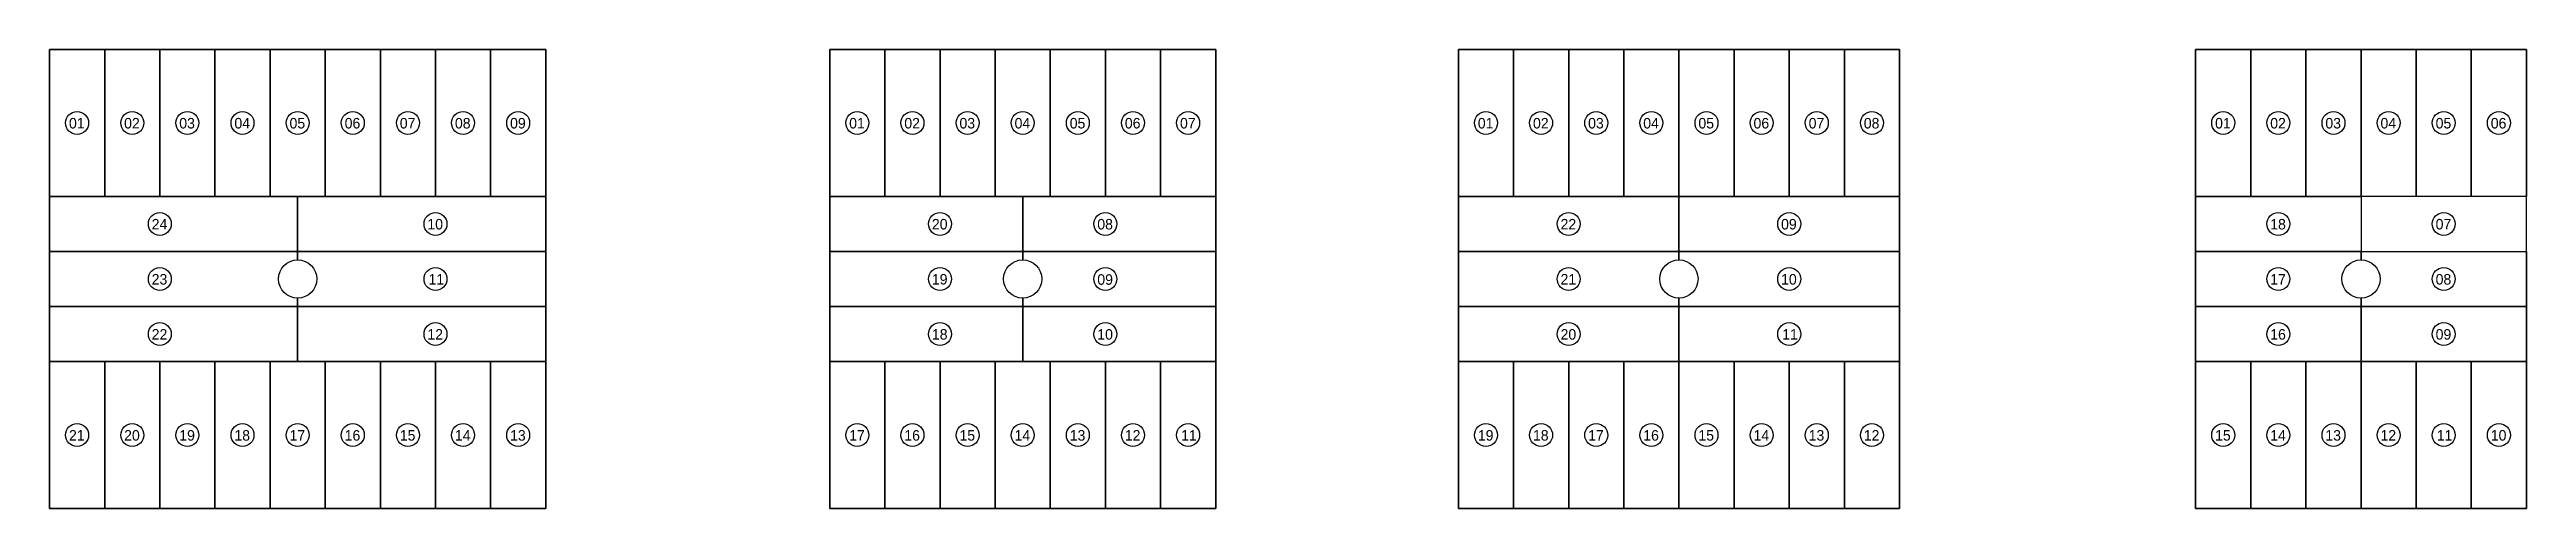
# Model space of a CAD drawing. Extents: x 1147957 to 1163904, y 18967063 to 18979615.
# Drawn here: x 1153835 to 1154509, y 18973466 to 18973591 of the extents above; entities that cross this region are included whole.
import ezdxf
from ezdxf.enums import TextEntityAlignment as Align

# ---------------------------------------------------------------- set-up
doc = ezdxf.new("R2010")
doc.units = 0
doc.header["$MEASUREMENT"] = 0
doc.layers.get('0').update_dxf_attribs({"linetype": 'CONTINUOUS'})
doc.styles.add('STYLE-CHAR_FAST_FONT_I_0', font='CHAR_FAST_FONT.shx', dxfattribs={"oblique": 15})

msp = doc.modelspace()

# ---------------------------------------------------------------- texts
at = {"style": 'STYLE-CHAR_FAST_FONT_I_0'}
for s, p in [('01', (1153840.013, 18973568.952)), ('02', (1153855.013, 18973568.952)), ('03', (1153870.013, 18973568.952)), ('04', (1153885.013, 18973568.952)), ('05', (1153900.013, 18973568.952)), ('06', (1153915.013, 18973568.952)), ('07', (1153930.013, 18973568.952)), ('08', (1153945.013, 18973568.952)), ('09', (1153960.013, 18973568.952)), ('01', (1154052.269, 18973568.952)), ('02', (1154067.269, 18973568.952)), ('03', (1154082.269, 18973568.952)), ('04', (1154097.269, 18973568.952)), ('05', (1154112.269, 18973568.952)), ('06', (1154127.269, 18973568.952)), ('07', (1154142.269, 18973568.952)), ('01', (1154223.3, 18973568.952)), ('02', (1154238.3, 18973568.952)), ('03', (1154253.3, 18973568.952)), ('04', (1154268.3, 18973568.952)), ('05', (1154283.3, 18973568.952)), ('06', (1154298.3, 18973568.952)), ('07', (1154313.3, 18973568.952)), ('08', (1154328.3, 18973568.952)), ('01', (1154423.873, 18973568.952)), ('02', (1154438.873, 18973568.952)), ('03', (1154453.873, 18973568.952)), ('04', (1154468.873, 18973568.952)), ('05', (1154483.873, 18973568.952)), ('06', (1154498.873, 18973568.952)), ('24', (1153862.513, 18973541.452)), ('10', (1153937.513, 18973541.452)), ('20', (1154074.769, 18973541.452)), ('08', (1154119.769, 18973541.452)), ('22', (1154245.8, 18973541.452)), ('09', (1154305.8, 18973541.452)), ('18', (1154438.873, 18973541.452)), ('07', (1154483.873, 18973541.452)), ('23', (1153862.513, 18973526.452)), ('11', (1153937.821, 18973526.452)), ('19', (1154074.769, 18973526.452)), ('09', (1154119.769, 18973526.391)), ('21', (1154245.8, 18973526.452)), ('10', (1154305.8, 18973526.452)), ('17', (1154438.873, 18973526.452)), ('08', (1154483.873, 18973526.452)), ('22', (1153862.513, 18973511.452)), ('12', (1153937.513, 18973511.452)), ('18', (1154074.769, 18973511.452)), ('10', (1154119.769, 18973511.452)), ('20', (1154245.8, 18973511.452)), ('11', (1154306.108, 18973511.452)), ('16', (1154438.873, 18973511.452)), ('09', (1154483.873, 18973511.452)), ('21', (1153840.013, 18973483.952)), ('20', (1153855.013, 18973483.952)), ('19', (1153870.013, 18973483.952)), ('18', (1153885.013, 18973483.952)), ('17', (1153900.013, 18973483.952)), ('16', (1153915.013, 18973483.952)), ('15', (1153930.013, 18973483.952)), ('14', (1153945.013, 18973483.952)), ('13', (1153960.013, 18973483.952)), ('17', (1154052.269, 18973483.952)), ('16', (1154067.269, 18973483.952)), ('15', (1154082.269, 18973483.952)), ('14', (1154097.269, 18973483.952)), ('13', (1154112.269, 18973483.952)), ('12', (1154127.269, 18973483.952)), ('11', (1154142.577, 18973483.952)), ('19', (1154223.3, 18973483.952)), ('18', (1154238.3, 18973483.952)), ('17', (1154253.3, 18973483.952)), ('16', (1154268.3, 18973483.952)), ('15', (1154283.3, 18973483.952)), ('14', (1154298.3, 18973483.952)), ('13', (1154313.3, 18973483.952)), ('12', (1154328.3, 18973483.952)), ('15', (1154423.873, 18973483.952)), ('14', (1154438.873, 18973483.952)), ('13', (1154453.873, 18973483.952)), ('12', (1154468.873, 18973483.952)), ('11', (1154484.181, 18973483.952)), ('10', (1154498.873, 18973483.952))]:
    msp.add_text(s, height=2.862, dxfattribs=at).set_placement(p, align=Align.BOTTOM_LEFT)

# ---------------------------------------------------------------- linework, layer by layer
for points in [[(1153834.723, 18973591.321), (1153969.723, 18973591.321), (1153969.723, 18973466.321), (1153834.723, 18973466.321)], [(1153834.723, 18973551.321), (1153849.723, 18973551.321), (1153849.723, 18973591.321), (1153834.723, 18973591.321)], [(1153849.723, 18973551.321), (1153864.723, 18973551.321), (1153864.723, 18973591.321), (1153849.723, 18973591.321)], [(1153864.723, 18973551.321), (1153879.723, 18973551.321), (1153879.723, 18973591.321), (1153864.723, 18973591.321)], [(1153879.723, 18973551.321), (1153894.723, 18973551.321), (1153894.723, 18973591.321), (1153879.723, 18973591.321)], [(1153894.723, 18973551.321), (1153909.723, 18973551.321), (1153909.723, 18973591.321), (1153894.723, 18973591.321)], [(1153909.723, 18973551.321), (1153924.723, 18973551.321), (1153924.723, 18973591.321), (1153909.723, 18973591.321)], [(1153924.723, 18973551.321), (1153939.723, 18973551.321), (1153939.723, 18973591.321), (1153924.723, 18973591.321)], [(1153939.723, 18973551.321), (1153954.723, 18973551.321), (1153954.723, 18973591.321), (1153939.723, 18973591.321)], [(1153954.723, 18973551.321), (1153969.723, 18973551.321), (1153969.723, 18973591.321), (1153954.723, 18973591.321)], [(1154046.979, 18973591.321), (1154151.979, 18973591.321), (1154151.979, 18973466.321), (1154046.979, 18973466.321)], [(1154046.979, 18973551.321), (1154061.979, 18973551.321), (1154061.979, 18973591.321), (1154046.979, 18973591.321)], [(1154061.979, 18973551.321), (1154076.979, 18973551.321), (1154076.979, 18973591.321), (1154061.979, 18973591.321)], [(1154076.979, 18973551.321), (1154091.979, 18973551.321), (1154091.979, 18973591.321), (1154076.979, 18973591.321)], [(1154091.979, 18973551.321), (1154106.979, 18973551.321), (1154106.979, 18973591.321), (1154091.979, 18973591.321)], [(1154106.979, 18973551.321), (1154121.979, 18973551.321), (1154121.979, 18973591.321), (1154106.979, 18973591.321)], [(1154121.979, 18973551.321), (1154136.979, 18973551.321), (1154136.979, 18973591.321), (1154121.979, 18973591.321)], [(1154136.979, 18973551.321), (1154151.979, 18973551.321), (1154151.979, 18973591.321), (1154136.979, 18973591.321)], [(1154151.979, 18973551.321), (1154151.979, 18973551.321), (1154151.979, 18973591.321), (1154151.979, 18973591.321)], [(1154218.01, 18973591.321), (1154338.01, 18973591.321), (1154338.01, 18973466.321), (1154218.01, 18973466.321)], [(1154218.01, 18973551.321), (1154233.01, 18973551.321), (1154233.01, 18973591.321), (1154218.01, 18973591.321)], [(1154233.01, 18973551.321), (1154248.01, 18973551.321), (1154248.01, 18973591.321), (1154233.01, 18973591.321)], [(1154248.01, 18973551.321), (1154263.01, 18973551.321), (1154263.01, 18973591.321), (1154248.01, 18973591.321)], [(1154263.01, 18973551.321), (1154278.01, 18973551.321), (1154278.01, 18973591.321), (1154263.01, 18973591.321)], [(1154278.01, 18973551.321), (1154293.01, 18973551.321), (1154293.01, 18973591.321), (1154278.01, 18973591.321)], [(1154293.01, 18973551.321), (1154308.01, 18973551.321), (1154308.01, 18973591.321), (1154293.01, 18973591.321)], [(1154308.01, 18973551.321), (1154323.01, 18973551.321), (1154323.01, 18973591.321), (1154308.01, 18973591.321)], [(1154323.01, 18973551.321), (1154338.01, 18973551.321), (1154338.01, 18973591.321), (1154323.01, 18973591.321)], [(1154433.583, 18973551.321), (1154418.583, 18973551.321), (1154418.583, 18973591.321), (1154433.583, 18973591.321)], [(1154448.583, 18973551.321), (1154433.583, 18973551.321), (1154433.583, 18973591.321), (1154448.583, 18973591.321)], [(1154463.583, 18973551.321), (1154448.583, 18973551.321), (1154448.583, 18973591.321), (1154463.583, 18973591.321)], [(1154478.583, 18973551.321), (1154463.583, 18973551.321), (1154463.583, 18973591.321), (1154478.583, 18973591.321)], [(1154493.583, 18973551.321), (1154478.583, 18973551.321), (1154478.583, 18973591.321), (1154493.583, 18973591.321)], [(1154508.583, 18973551.321), (1154493.583, 18973551.321), (1154493.583, 18973591.321), (1154508.583, 18973591.321)], [(1153902.223, 18973536.321), (1153902.223, 18973551.321), (1153834.723, 18973551.321), (1153834.723, 18973536.321)], [(1153969.723, 18973536.321), (1153969.723, 18973551.321), (1153902.223, 18973551.321), (1153902.223, 18973536.321)], [(1154099.479, 18973536.321), (1154099.479, 18973551.321), (1154046.979, 18973551.321), (1154046.979, 18973536.321)], [(1154151.979, 18973536.321), (1154151.979, 18973551.321), (1154099.479, 18973551.321), (1154099.479, 18973536.321)], [(1154278.01, 18973536.321), (1154278.01, 18973551.321), (1154218.01, 18973551.321), (1154218.01, 18973536.321)], [(1154338.01, 18973536.321), (1154338.01, 18973551.321), (1154278.01, 18973551.321), (1154278.01, 18973536.321)], [(1154418.583, 18973536.321), (1154418.583, 18973551.321), (1154463.583, 18973551.321), (1154463.583, 18973536.321)], [(1153902.223, 18973506.321), (1153902.223, 18973521.321), (1153834.723, 18973521.321), (1153834.723, 18973506.321)], [(1153969.723, 18973506.321), (1153969.723, 18973521.321), (1153902.223, 18973521.321), (1153902.223, 18973506.321)], [(1154099.479, 18973506.321), (1154099.479, 18973521.321), (1154046.979, 18973521.321), (1154046.979, 18973506.321)], [(1154151.979, 18973506.321), (1154151.979, 18973521.321), (1154099.479, 18973521.321), (1154099.479, 18973506.321)], [(1154278.01, 18973506.321), (1154278.01, 18973521.321), (1154218.01, 18973521.321), (1154218.01, 18973506.321)], [(1154338.01, 18973506.321), (1154338.01, 18973521.321), (1154278.01, 18973521.321), (1154278.01, 18973506.321)], [(1154418.583, 18973506.321), (1154418.583, 18973521.321), (1154463.583, 18973521.321), (1154463.583, 18973506.321)], [(1154463.583, 18973506.321), (1154463.583, 18973521.321), (1154508.583, 18973521.321), (1154508.583, 18973506.321)], [(1153834.723, 18973466.321), (1153849.723, 18973466.321), (1153849.723, 18973506.321), (1153834.723, 18973506.321)], [(1153849.723, 18973466.321), (1153864.723, 18973466.321), (1153864.723, 18973506.321), (1153849.723, 18973506.321)], [(1153864.723, 18973466.321), (1153879.723, 18973466.321), (1153879.723, 18973506.321), (1153864.723, 18973506.321)], [(1153879.723, 18973466.321), (1153894.723, 18973466.321), (1153894.723, 18973506.321), (1153879.723, 18973506.321)], [(1153894.723, 18973466.321), (1153909.723, 18973466.321), (1153909.723, 18973506.321), (1153894.723, 18973506.321)], [(1153909.723, 18973466.321), (1153924.723, 18973466.321), (1153924.723, 18973506.321), (1153909.723, 18973506.321)], [(1153924.723, 18973466.321), (1153939.723, 18973466.321), (1153939.723, 18973506.321), (1153924.723, 18973506.321)], [(1153939.723, 18973466.321), (1153954.723, 18973466.321), (1153954.723, 18973506.321), (1153939.723, 18973506.321)], [(1153954.723, 18973466.321), (1153969.723, 18973466.321), (1153969.723, 18973506.321), (1153954.723, 18973506.321)], [(1154046.979, 18973466.321), (1154061.979, 18973466.321), (1154061.979, 18973506.321), (1154046.979, 18973506.321)], [(1154061.979, 18973466.321), (1154076.979, 18973466.321), (1154076.979, 18973506.321), (1154061.979, 18973506.321)], [(1154076.979, 18973466.321), (1154091.979, 18973466.321), (1154091.979, 18973506.321), (1154076.979, 18973506.321)], [(1154091.979, 18973466.321), (1154106.979, 18973466.321), (1154106.979, 18973506.321), (1154091.979, 18973506.321)], [(1154106.979, 18973466.321), (1154121.979, 18973466.321), (1154121.979, 18973506.321), (1154106.979, 18973506.321)], [(1154121.979, 18973466.321), (1154136.979, 18973466.321), (1154136.979, 18973506.321), (1154121.979, 18973506.321)], [(1154136.979, 18973466.321), (1154151.979, 18973466.321), (1154151.979, 18973506.321), (1154136.979, 18973506.321)], [(1154151.979, 18973466.321), (1154151.979, 18973466.321), (1154151.979, 18973506.321), (1154151.979, 18973506.321)], [(1154218.01, 18973466.321), (1154233.01, 18973466.321), (1154233.01, 18973506.321), (1154218.01, 18973506.321)], [(1154233.01, 18973466.321), (1154248.01, 18973466.321), (1154248.01, 18973506.321), (1154233.01, 18973506.321)], [(1154248.01, 18973466.321), (1154263.01, 18973466.321), (1154263.01, 18973506.321), (1154248.01, 18973506.321)], [(1154263.01, 18973466.321), (1154278.01, 18973466.321), (1154278.01, 18973506.321), (1154263.01, 18973506.321)], [(1154278.01, 18973466.321), (1154293.01, 18973466.321), (1154293.01, 18973506.321), (1154278.01, 18973506.321)], [(1154293.01, 18973466.321), (1154308.01, 18973466.321), (1154308.01, 18973506.321), (1154293.01, 18973506.321)], [(1154308.01, 18973466.321), (1154323.01, 18973466.321), (1154323.01, 18973506.321), (1154308.01, 18973506.321)], [(1154323.01, 18973466.321), (1154338.01, 18973466.321), (1154338.01, 18973506.321), (1154323.01, 18973506.321)], [(1154433.583, 18973466.321), (1154418.583, 18973466.321), (1154418.583, 18973506.321), (1154433.583, 18973506.321)], [(1154448.583, 18973466.321), (1154433.583, 18973466.321), (1154433.583, 18973506.321), (1154448.583, 18973506.321)], [(1154463.583, 18973466.321), (1154448.583, 18973466.321), (1154448.583, 18973506.321), (1154463.583, 18973506.321)], [(1154478.583, 18973466.321), (1154463.583, 18973466.321), (1154463.583, 18973506.321), (1154478.583, 18973506.321)], [(1154493.583, 18973466.321), (1154478.583, 18973466.321), (1154478.583, 18973506.321), (1154493.583, 18973506.321)], [(1154508.583, 18973466.321), (1154493.583, 18973466.321), (1154493.583, 18973506.321), (1154508.583, 18973506.321)]]:
    msp.add_lwpolyline(points, close=True)
for points in [[(1154508.583, 18973466.321), (1154508.583, 18973591.321), (1154418.583, 18973591.321), (1154418.583, 18973466.321), (1154508.583, 18973466.321)], [(1153902.223, 18973534.021), (1153902.223, 18973536.321), (1153834.723, 18973536.321), (1153834.723, 18973521.321), (1153902.223, 18973521.321), (1153902.223, 18973523.621)], [(1153902.223, 18973523.621), (1153902.223, 18973521.321), (1153969.723, 18973521.321), (1153969.723, 18973536.321), (1153902.223, 18973536.321), (1153902.223, 18973534.021)], [(1154099.479, 18973534.021), (1154099.479, 18973536.321), (1154046.979, 18973536.321), (1154046.979, 18973521.321), (1154099.479, 18973521.321), (1154099.479, 18973523.621)], [(1154099.479, 18973523.621), (1154099.479, 18973521.321), (1154151.979, 18973521.321), (1154151.979, 18973536.321), (1154099.479, 18973536.321), (1154099.479, 18973534.021)], [(1154278.01, 18973534.021), (1154278.01, 18973536.321), (1154218.01, 18973536.321), (1154218.01, 18973521.321), (1154278.01, 18973521.321), (1154278.01, 18973523.621)], [(1154278.01, 18973523.621), (1154278.01, 18973521.321), (1154338.01, 18973521.321), (1154338.01, 18973536.321), (1154278.01, 18973536.321), (1154278.01, 18973534.021)], [(1154463.583, 18973523.621), (1154463.583, 18973521.321), (1154418.583, 18973521.321), (1154418.583, 18973536.321), (1154463.583, 18973536.321), (1154463.583, 18973534.021)], [(1154463.583, 18973534.021), (1154463.583, 18973536.321), (1154508.583, 18973536.321), (1154508.583, 18973521.321), (1154463.583, 18973521.321), (1154463.583, 18973523.621)]]:
    msp.add_lwpolyline(points)
for centre, radius in [((1153842.223, 18973571.321), 3.12), ((1153857.223, 18973571.321), 3.12), ((1153872.223, 18973571.321), 3.12), ((1153887.223, 18973571.321), 3.12), ((1153902.223, 18973571.321), 3.12), ((1153917.223, 18973571.321), 3.12), ((1153932.223, 18973571.321), 3.12), ((1153947.223, 18973571.321), 3.12), ((1153962.223, 18973571.321), 3.12), ((1154054.479, 18973571.321), 3.12), ((1154069.479, 18973571.321), 3.12), ((1154084.479, 18973571.321), 3.12), ((1154099.479, 18973571.321), 3.12), ((1154114.479, 18973571.321), 3.12), ((1154129.479, 18973571.321), 3.12), ((1154144.479, 18973571.321), 3.12), ((1154225.51, 18973571.321), 3.12), ((1154240.51, 18973571.321), 3.12), ((1154255.51, 18973571.321), 3.12), ((1154270.51, 18973571.321), 3.12), ((1154285.51, 18973571.321), 3.12), ((1154300.51, 18973571.321), 3.12), ((1154315.51, 18973571.321), 3.12), ((1154330.51, 18973571.321), 3.12), ((1154426.083, 18973571.321), 3.12), ((1154441.083, 18973571.321), 3.12), ((1154456.083, 18973571.321), 3.12), ((1154471.083, 18973571.321), 3.12), ((1154486.083, 18973571.321), 3.12), ((1154501.083, 18973571.321), 3.12), ((1153864.723, 18973543.821), 3.12), ((1153939.723, 18973543.821), 3.12), ((1154076.979, 18973543.821), 3.12), ((1154121.979, 18973543.821), 3.12), ((1154248.01, 18973543.821), 3.12), ((1154308.01, 18973543.821), 3.12), ((1154441.083, 18973543.821), 3.12), ((1154486.083, 18973543.821), 3.12), ((1153864.723, 18973528.821), 3.12), ((1153902.223, 18973528.821), 5.2), ((1153939.723, 18973528.821), 3.12), ((1154076.979, 18973528.821), 3.12), ((1154099.479, 18973528.821), 5.2), ((1154121.979, 18973528.821), 3.12), ((1154248.01, 18973528.821), 3.12), ((1154278.01, 18973528.821), 5.2), ((1154308.01, 18973528.821), 3.12), ((1154441.083, 18973528.821), 3.12), ((1154463.583, 18973528.821), 5.2), ((1154486.083, 18973528.821), 3.12), ((1153864.723, 18973513.821), 3.12), ((1153939.723, 18973513.821), 3.12), ((1154076.979, 18973513.821), 3.12), ((1154121.979, 18973513.821), 3.12), ((1154248.01, 18973513.821), 3.12), ((1154308.01, 18973513.821), 3.12), ((1154441.083, 18973513.821), 3.12), ((1154486.083, 18973513.821), 3.12), ((1153842.223, 18973486.321), 3.12), ((1153857.223, 18973486.321), 3.12), ((1153872.223, 18973486.321), 3.12), ((1153887.223, 18973486.321), 3.12), ((1153902.223, 18973486.321), 3.12), ((1153917.223, 18973486.321), 3.12), ((1153932.223, 18973486.321), 3.12), ((1153947.223, 18973486.321), 3.12), ((1153962.223, 18973486.321), 3.12), ((1154054.479, 18973486.321), 3.12), ((1154069.479, 18973486.321), 3.12), ((1154084.479, 18973486.321), 3.12), ((1154099.479, 18973486.321), 3.12), ((1154114.479, 18973486.321), 3.12), ((1154129.479, 18973486.321), 3.12), ((1154144.479, 18973486.321), 3.12), ((1154225.51, 18973486.321), 3.12), ((1154240.51, 18973486.321), 3.12), ((1154255.51, 18973486.321), 3.12), ((1154270.51, 18973486.321), 3.12), ((1154285.51, 18973486.321), 3.12), ((1154300.51, 18973486.321), 3.12), ((1154315.51, 18973486.321), 3.12), ((1154330.51, 18973486.321), 3.12), ((1154426.083, 18973486.321), 3.12), ((1154441.083, 18973486.321), 3.12), ((1154456.083, 18973486.321), 3.12), ((1154471.083, 18973486.321), 3.12), ((1154486.083, 18973486.321), 3.12), ((1154501.083, 18973486.321), 3.12)]:
    msp.add_circle(centre, radius)

msp.set_redraw_order([(e.dxf.handle, doc.entitydb.next_handle()) for e in msp.query("TEXT MTEXT ATTDEF DIMENSION ARC_DIMENSION")])  # texts and dimensions are drawn at this point

doc.saveas('drawing.dxf')
